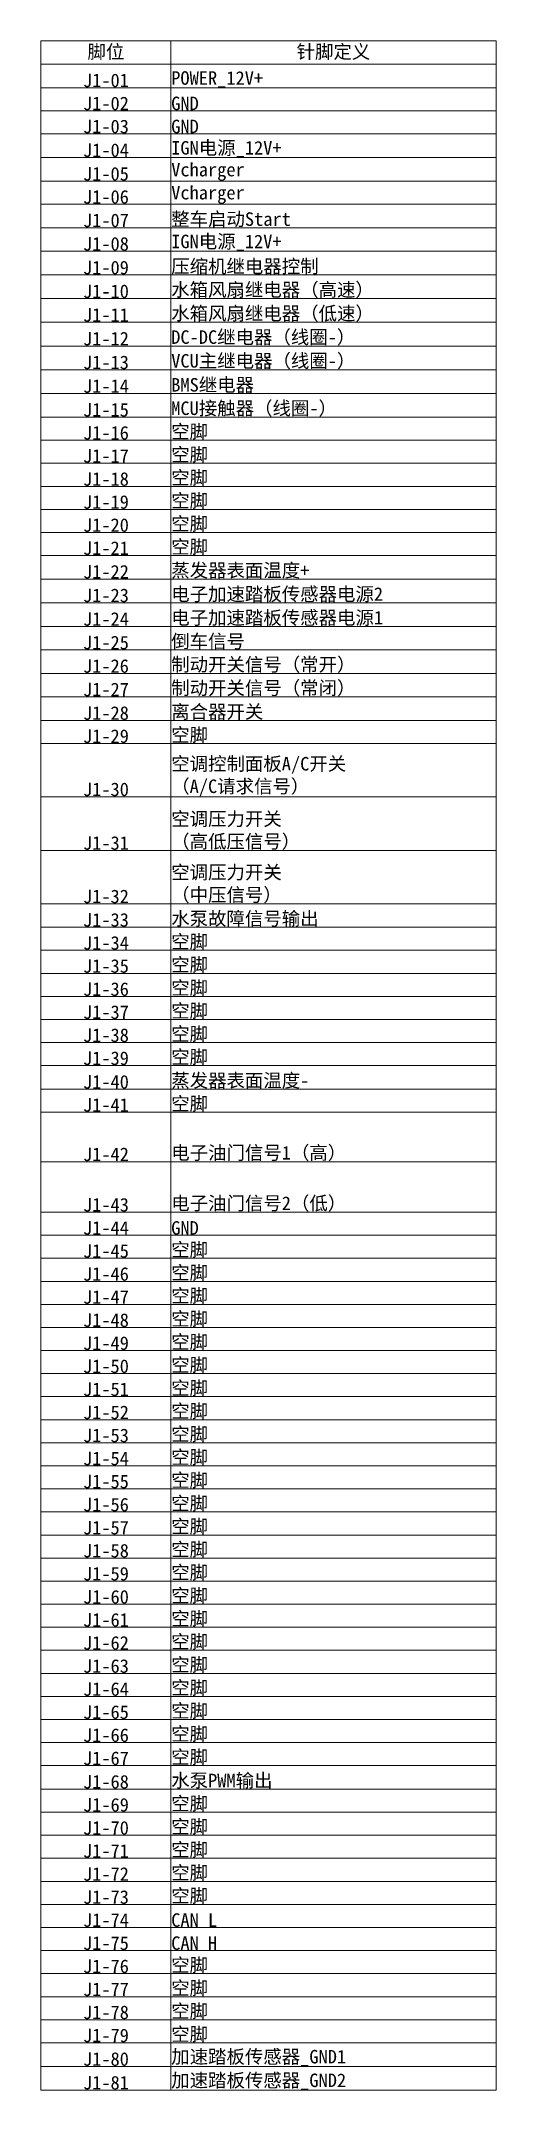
# Model space of a CAD drawing. Extents: x -5354 to -4596, y -1745 to -1441.
# Drawn here: x -4663.7 to -4596.3, y -1743.8 to -1440.5 of the extents above; entities that cross this region are included whole.
import ezdxf

# ---------------------------------------------------------------- set-up
doc = ezdxf.new("R2010")
doc.units = 0
doc.header["$LTSCALE"] = 25.4
doc.header["$MEASUREMENT"] = 0
doc.linetypes.add('PHANTOM', pattern=[17, 12, -1, 1, -1, 1, -1])
doc.layers.add('5PHANTOM', color=6, linetype='PHANTOM', lineweight=20)

msp = doc.modelspace()

# ---------------------------------------------------------------- texts
at = {"layer": '5PHANTOM', "color": 0, "linetype": 'ByBlock', "char_height": 2}
for s, insert, width, attachment_point in [('{\\fSimSun|b0|i0|c134|p2;脚位}', (-4654.07, -1442.24), 19.11, 5), ('{\\f宋体|b0|i0|c134;针脚定义', (-4620.38, -1442.24), 48.0378, 5), ('{\\f宋体|b0|i0|c134;J1-01', (-4654.07, -1447.4), 19.11, 8), ('{\\f宋体|b0|i0|c134;POWER_12V+', (-4644.4, -1447.4), 48.0378, 7), ('{\\f宋体|b0|i0|c134;J1-02', (-4654.07, -1450.81), 19.11, 8), ('{\\f宋体|b0|i0|c134;GND', (-4644.4, -1450.81), 48.0378, 7), ('{\\f宋体|b0|i0|c134;J1-03', (-4654.07, -1454.22), 19.11, 8), ('{\\f宋体|b0|i0|c134;GND', (-4644.4, -1454.22), 48.0378, 7), ('{\\f宋体|b0|i0|c134;IGN电源_12V+', (-4644.4, -1457.73), 48.0378, 7), ('{\\f宋体|b0|i0|c134;J1-04', (-4654.07, -1457.73), 19.11, 8), ('{\\f宋体|b0|i0|c134;Vcharger', (-4644.4, -1461.23), 48.0378, 7), ('{\\f宋体|b0|i0|c134;J1-05', (-4654.07, -1461.23), 19.11, 8), ('{\\f宋体|b0|i0|c134;J1-06', (-4654.07, -1464.64), 19.11, 8), ('{\\f宋体|b0|i0|c134;Vcharger', (-4644.4, -1464.64), 48.0378, 7), ('{\\f宋体|b0|i0|c134;J1-07', (-4654.07, -1468.12), 19.11, 8), ('{\\f宋体|b0|i0|c134;整车启动Start', (-4644.4, -1468.12), 48.0378, 7), ('{\\f宋体|b0|i0|c134;J1-08', (-4654.07, -1471.59), 19.11, 8), ('{\\f宋体|b0|i0|c134;IGN电源_12V+', (-4644.4, -1471.59), 48.0378, 7), ('{\\f宋体|b0|i0|c134;J1-09', (-4654.07, -1475.1), 19.11, 8), ('{\\f宋体|b0|i0|c134;压缩机继电器控制', (-4644.4, -1475.1), 48.0378, 7), ('{\\f宋体|b0|i0|c134;J1-10', (-4654.07, -1478.61), 19.11, 8), ('{\\f宋体|b0|i0|c134;水箱风扇继电器（高速）', (-4644.4, -1478.61), 48.0378, 7), ('{\\f宋体|b0|i0|c134;水箱风扇继电器（低速）', (-4644.4, -1482.11), 48.0378, 7), ('{\\f宋体|b0|i0|c134;J1-11', (-4654.07, -1482.11), 19.11, 8), ('{\\f宋体|b0|i0|c134;J1-12', (-4654.07, -1485.62), 19.11, 8), ('{\\f宋体|b0|i0|c134;DC-DC继电器（线圈-）', (-4644.4, -1485.62), 48.0378, 7), ('{\\f宋体|b0|i0|c134;J1-13', (-4654.07, -1489.13), 19.11, 8), ('{\\f宋体|b0|i0|c134;VCU主继电器（线圈-）', (-4644.4, -1489.13), 48.0378, 7), ('{\\f宋体|b0|i0|c134;J1-14', (-4654.07, -1492.64), 19.11, 8), ('{\\f宋体|b0|i0|c134;BMS继电器', (-4644.4, -1492.64), 48.0378, 7), ('{\\f宋体|b0|i0|c134;J1-15', (-4654.07, -1496.15), 19.11, 8), ('{\\f宋体|b0|i0|c134;MCU接触器（线圈-）', (-4644.4, -1496.15), 48.0378, 7), ('{\\f宋体|b0|i0|c134;J1-16', (-4654.07, -1499.56), 19.11, 8), ('{\\f宋体|b0|i0|c134;空脚', (-4644.4, -1499.56), 48.0378, 7), ('{\\f宋体|b0|i0|c134;J1-17', (-4654.07, -1502.97), 19.11, 8), ('{\\f宋体|b0|i0|c134;空脚', (-4644.4, -1502.97), 48.0378, 7), ('{\\f宋体|b0|i0|c134;空脚', (-4644.4, -1506.39), 48.0378, 7), ('{\\f宋体|b0|i0|c134;J1-18', (-4654.07, -1506.39), 19.11, 8), ('{\\f宋体|b0|i0|c134;J1-19', (-4654.07, -1509.8), 19.11, 8), ('{\\f宋体|b0|i0|c134;空脚', (-4644.4, -1509.8), 48.0378, 7), ('{\\f宋体|b0|i0|c134;J1-20', (-4654.07, -1513.21), 19.11, 8), ('{\\f宋体|b0|i0|c134;空脚', (-4644.4, -1513.21), 48.0378, 7), ('{\\f宋体|b0|i0|c134;J1-21', (-4654.07, -1516.62), 19.11, 8), ('{\\f宋体|b0|i0|c134;空脚', (-4644.4, -1516.62), 48.0378, 7), ('{\\f宋体|b0|i0|c134;J1-22', (-4654.07, -1520.12), 19.11, 8), ('{\\f宋体|b0|i0|c134;蒸发器表面温度+', (-4644.4, -1520.12), 48.0378, 7), ('{\\f宋体|b0|i0|c134;J1-23', (-4654.07, -1523.61), 19.11, 8), ('{\\f宋体|b0|i0|c134;电子加速踏板传感器电源2', (-4644.4, -1523.61), 48.0378, 7), ('{\\f宋体|b0|i0|c134;J1-24', (-4654.07, -1527.11), 19.11, 8), ('{\\f宋体|b0|i0|c134;电子加速踏板传感器电源1', (-4644.4, -1527.11), 48.0378, 7), ('{\\f宋体|b0|i0|c134;倒车信号', (-4644.4, -1530.6), 48.0378, 7), ('{\\f宋体|b0|i0|c134;J1-25', (-4654.07, -1530.6), 19.11, 8), ('{\\f宋体|b0|i0|c134;J1-26', (-4654.07, -1534.07), 19.11, 8), ('{\\f宋体|b0|i0|c134;制动开关信号（常开）', (-4644.4, -1534.07), 48.0378, 7), ('{\\f宋体|b0|i0|c134;J1-27', (-4654.07, -1537.54), 19.11, 8), ('{\\f宋体|b0|i0|c134;制动开关信号（常闭）', (-4644.4, -1537.54), 48.0378, 7), ('{\\f宋体|b0|i0|c134;J1-28', (-4654.07, -1541.03), 19.11, 8), ('{\\f宋体|b0|i0|c134;离合器开关', (-4644.4, -1541.03), 48.0378, 7), ('{\\f宋体|b0|i0|c134;J1-29', (-4654.07, -1544.45), 19.11, 8), ('{\\f宋体|b0|i0|c134;空脚', (-4644.4, -1544.45), 48.0378, 7), ('{\\f宋体|b0|i0|c134;空调控制面板A/C开关^J（A/C请求信号）', (-4644.4, -1552.32), 48.0378, 7), ('{\\f宋体|b0|i0|c134;J1-30', (-4654.07, -1552.32), 19.11, 8), ('{\\f宋体|b0|i0|c134;空调压力开关^J（高低压信号）', (-4644.4, -1560.26), 48.0378, 7), ('{\\f宋体|b0|i0|c134;J1-31', (-4654.07, -1560.26), 19.11, 8), ('{\\f宋体|b0|i0|c134;空调压力开关^J（中压信号）', (-4644.4, -1568.16), 48.0378, 7), ('{\\f宋体|b0|i0|c134;J1-32', (-4654.07, -1568.16), 19.11, 8), ('{\\f宋体|b0|i0|c134;J1-33', (-4654.07, -1571.64), 19.11, 8), ('{\\f宋体|b0|i0|c134;水泵故障信号输出', (-4644.4, -1571.64), 48.0378, 7), ('{\\f宋体|b0|i0|c134;J1-34', (-4654.07, -1575.05), 19.11, 8), ('{\\f宋体|b0|i0|c134;空脚', (-4644.4, -1575.05), 48.0378, 7), ('{\\f宋体|b0|i0|c134;J1-35', (-4654.07, -1578.46), 19.11, 8), ('{\\f宋体|b0|i0|c134;空脚', (-4644.4, -1578.46), 48.0378, 7), ('{\\f宋体|b0|i0|c134;J1-36', (-4654.07, -1581.88), 19.11, 8), ('{\\f宋体|b0|i0|c134;空脚', (-4644.4, -1581.88), 48.0378, 7), ('{\\f宋体|b0|i0|c134;空脚', (-4644.4, -1585.29), 48.0378, 7), ('{\\f宋体|b0|i0|c134;J1-37', (-4654.07, -1585.29), 19.11, 8), ('{\\f宋体|b0|i0|c134;J1-38', (-4654.07, -1588.7), 19.11, 8), ('{\\f宋体|b0|i0|c134;空脚', (-4644.4, -1588.7), 48.0378, 7), ('{\\f宋体|b0|i0|c134;J1-39', (-4654.07, -1592.11), 19.11, 8), ('{\\f宋体|b0|i0|c134;空脚', (-4644.4, -1592.11), 48.0378, 7), ('{\\f宋体|b0|i0|c134;J1-40', (-4654.07, -1595.61), 19.11, 8), ('{\\f宋体|b0|i0|c134;蒸发器表面温度-', (-4644.4, -1595.61), 48.0378, 7), ('{\\f宋体|b0|i0|c134;J1-41', (-4654.07, -1599.02), 19.11, 8), ('{\\f宋体|b0|i0|c134;空脚', (-4644.4, -1599.02), 48.0378, 7), ('{\\f宋体|b0|i0|c134;电子油门信号1（高）', (-4644.4, -1606.33), 48.0378, 7), ('{\\f宋体|b0|i0|c134;J1-42', (-4654.07, -1606.33), 19.11, 8), ('{\\f宋体|b0|i0|c134;J1-43', (-4654.07, -1613.8), 19.11, 8), ('{\\f宋体|b0|i0|c134;电子油门信号2（低）', (-4644.4, -1613.8), 48.0378, 7), ('{\\f宋体|b0|i0|c134;J1-44', (-4654.07, -1617.22), 19.11, 8), ('{\\f宋体|b0|i0|c134;GND', (-4644.4, -1617.22), 48.0378, 7), ('{\\f宋体|b0|i0|c134;J1-45', (-4654.07, -1620.63), 19.11, 8), ('{\\f宋体|b0|i0|c134;空脚', (-4644.4, -1620.63), 48.0378, 7), ('{\\f宋体|b0|i0|c134;J1-46', (-4654.07, -1624.04), 19.11, 8), ('{\\f宋体|b0|i0|c134;空脚', (-4644.4, -1624.04), 48.0378, 7), ('{\\f宋体|b0|i0|c134;空脚', (-4644.4, -1627.45), 48.0378, 7), ('{\\f宋体|b0|i0|c134;J1-47', (-4654.07, -1627.45), 19.11, 8), ('{\\f宋体|b0|i0|c134;空脚', (-4644.4, -1630.87), 48.0378, 7), ('{\\f宋体|b0|i0|c134;J1-48', (-4654.07, -1630.87), 19.11, 8), ('{\\f宋体|b0|i0|c134;J1-49', (-4654.07, -1634.28), 19.11, 8), ('{\\f宋体|b0|i0|c134;空脚', (-4644.4, -1634.28), 48.0378, 7), ('{\\f宋体|b0|i0|c134;J1-50', (-4654.07, -1637.69), 19.11, 8), ('{\\f宋体|b0|i0|c134;空脚', (-4644.4, -1637.69), 48.0378, 7), ('{\\f宋体|b0|i0|c134;J1-51', (-4654.07, -1641.1), 19.11, 8), ('{\\f宋体|b0|i0|c134;空脚', (-4644.4, -1641.1), 48.0378, 7), ('{\\f宋体|b0|i0|c134;J1-52', (-4654.07, -1644.52), 19.11, 8), ('{\\f宋体|b0|i0|c134;空脚', (-4644.4, -1644.52), 48.0378, 7), ('{\\f宋体|b0|i0|c134;J1-53', (-4654.07, -1647.93), 19.11, 8), ('{\\f宋体|b0|i0|c134;空脚', (-4644.4, -1647.93), 48.0378, 7), ('{\\f宋体|b0|i0|c134;J1-54', (-4654.07, -1651.34), 19.11, 8), ('{\\f宋体|b0|i0|c134;空脚', (-4644.4, -1651.34), 48.0378, 7), ('{\\f宋体|b0|i0|c134;空脚', (-4644.4, -1654.75), 48.0378, 7), ('{\\f宋体|b0|i0|c134;J1-55', (-4654.07, -1654.75), 19.11, 8), ('{\\f宋体|b0|i0|c134;空脚', (-4644.4, -1658.17), 48.0378, 7), ('{\\f宋体|b0|i0|c134;J1-56', (-4654.07, -1658.17), 19.11, 8), ('{\\f宋体|b0|i0|c134;J1-57', (-4654.07, -1661.58), 19.11, 8), ('{\\f宋体|b0|i0|c134;空脚', (-4644.4, -1661.58), 48.0378, 7), ('{\\f宋体|b0|i0|c134;J1-58', (-4654.07, -1664.99), 19.11, 8), ('{\\f宋体|b0|i0|c134;空脚', (-4644.4, -1664.99), 48.0378, 7), ('{\\f宋体|b0|i0|c134;J1-59', (-4654.07, -1668.4), 19.11, 8), ('{\\f宋体|b0|i0|c134;空脚', (-4644.4, -1668.4), 48.0378, 7), ('{\\f宋体|b0|i0|c134;J1-60', (-4654.07, -1671.82), 19.11, 8), ('{\\f宋体|b0|i0|c134;空脚', (-4644.4, -1671.82), 48.0378, 7), ('{\\f宋体|b0|i0|c134;J1-61', (-4654.07, -1675.23), 19.11, 8), ('{\\f宋体|b0|i0|c134;空脚', (-4644.4, -1675.23), 48.0378, 7), ('{\\f宋体|b0|i0|c134;J1-62', (-4654.07, -1678.64), 19.11, 8), ('{\\f宋体|b0|i0|c134;空脚', (-4644.4, -1678.64), 48.0378, 7), ('{\\f宋体|b0|i0|c134;空脚', (-4644.4, -1682.06), 48.0378, 7), ('{\\f宋体|b0|i0|c134;J1-63', (-4654.07, -1682.06), 19.11, 8), ('{\\f宋体|b0|i0|c134;空脚', (-4644.4, -1685.47), 48.0378, 7), ('{\\f宋体|b0|i0|c134;J1-64', (-4654.07, -1685.47), 19.11, 8), ('{\\f宋体|b0|i0|c134;J1-65', (-4654.07, -1688.88), 19.11, 8), ('{\\f宋体|b0|i0|c134;空脚', (-4644.4, -1688.88), 48.0378, 7), ('{\\f宋体|b0|i0|c134;J1-66', (-4654.07, -1692.29), 19.11, 8), ('{\\f宋体|b0|i0|c134;空脚', (-4644.4, -1692.29), 48.0378, 7), ('{\\f宋体|b0|i0|c134;J1-67', (-4654.07, -1695.71), 19.11, 8), ('{\\f宋体|b0|i0|c134;空脚', (-4644.4, -1695.71), 48.0378, 7), ('{\\f宋体|b0|i0|c134;J1-68', (-4654.07, -1699.19), 19.11, 8), ('{\\f宋体|b0|i0|c134;水泵PWM输出', (-4644.4, -1699.19), 48.0378, 7), ('{\\f宋体|b0|i0|c134;J1-69', (-4654.07, -1702.6), 19.11, 8), ('{\\f宋体|b0|i0|c134;空脚', (-4644.4, -1702.6), 48.0378, 7), ('{\\f宋体|b0|i0|c134;J1-70', (-4654.07, -1706.01), 19.11, 8), ('{\\f宋体|b0|i0|c134;空脚', (-4644.4, -1706.01), 48.0378, 7), ('{\\f宋体|b0|i0|c134;空脚', (-4644.4, -1709.42), 48.0378, 7), ('{\\f宋体|b0|i0|c134;J1-71', (-4654.07, -1709.42), 19.11, 8), ('{\\f宋体|b0|i0|c134;J1-72', (-4654.07, -1712.84), 19.11, 8), ('{\\f宋体|b0|i0|c134;空脚', (-4644.4, -1712.84), 48.0378, 7), ('{\\f宋体|b0|i0|c134;J1-73', (-4654.07, -1716.25), 19.11, 8), ('{\\f宋体|b0|i0|c134;空脚', (-4644.4, -1716.25), 48.0378, 7), ('{\\f宋体|b0|i0|c134;J1-74', (-4654.07, -1719.66), 19.11, 8), ('{\\f宋体|b0|i0|c134;CAN L', (-4644.4, -1719.66), 48.0378, 7), ('{\\f宋体|b0|i0|c134;J1-75', (-4654.07, -1723.07), 19.11, 8), ('{\\f宋体|b0|i0|c134;CAN H', (-4644.4, -1723.07), 48.0378, 7), ('{\\f宋体|b0|i0|c134;J1-76', (-4654.07, -1726.49), 19.11, 8), ('{\\f宋体|b0|i0|c134;空脚', (-4644.4, -1726.49), 48.0378, 7), ('{\\f宋体|b0|i0|c134;J1-77', (-4654.07, -1729.9), 19.11, 8), ('{\\f宋体|b0|i0|c134;空脚', (-4644.4, -1729.9), 48.0378, 7), ('{\\f宋体|b0|i0|c134;J1-78', (-4654.07, -1733.31), 19.11, 8), ('{\\f宋体|b0|i0|c134;空脚', (-4644.4, -1733.31), 48.0378, 7), ('{\\f宋体|b0|i0|c134;空脚', (-4644.4, -1736.73), 48.0378, 7), ('{\\f宋体|b0|i0|c134;J1-79', (-4654.07, -1736.73), 19.11, 8), ('{\\f宋体|b0|i0|c134;加速踏板传感器_GND1', (-4644.4, -1740.22), 48.0378, 7), ('{\\f宋体|b0|i0|c134;J1-80', (-4654.07, -1740.22), 19.11, 8), ('{\\f宋体|b0|i0|c134;J1-81', (-4654.07, -1743.72), 19.11, 8), ('{\\f宋体|b0|i0|c134;加速踏板传感器_GND2', (-4644.4, -1743.72), 48.0378, 7)]:
    msp.add_mtext(s, dxfattribs=dict(at, insert=insert, width=width, attachment_point=attachment_point))

# ---------------------------------------------------------------- linework, layer by layer
at = {"layer": '5PHANTOM', "color": 0, "linetype": 'ByBlock'}
for p, q in [((-4663.69, -1440.54), (-4596.3, -1440.54)), ((-4663.69, -1440.54), (-4663.69, -1743.78)), ((-4644.46, -1440.54), (-4644.46, -1743.78)), ((-4596.3, -1440.54), (-4596.3, -1743.78)), ((-4663.69, -1443.95), (-4596.3, -1443.95)), ((-4663.69, -1447.46), (-4596.3, -1447.46)), ((-4663.69, -1450.87), (-4596.3, -1450.87)), ((-4663.69, -1454.28), (-4596.3, -1454.28)), ((-4663.69, -1457.79), (-4596.3, -1457.79)), ((-4663.69, -1461.29), (-4596.3, -1461.29)), ((-4663.69, -1464.7), (-4596.3, -1464.7)), ((-4663.69, -1468.18), (-4596.3, -1468.18)), ((-4663.69, -1471.65), (-4596.3, -1471.65)), ((-4663.69, -1475.16), (-4596.3, -1475.16)), ((-4663.69, -1478.67), (-4596.3, -1478.67)), ((-4663.69, -1482.17), (-4596.3, -1482.17)), ((-4663.69, -1485.68), (-4596.3, -1485.68)), ((-4663.69, -1489.19), (-4596.3, -1489.19)), ((-4663.69, -1492.7), (-4596.3, -1492.7)), ((-4663.69, -1496.21), (-4596.3, -1496.21)), ((-4663.69, -1499.62), (-4596.3, -1499.62)), ((-4663.69, -1503.03), (-4596.3, -1503.03)), ((-4663.69, -1506.45), (-4596.3, -1506.45)), ((-4663.69, -1509.86), (-4596.3, -1509.86)), ((-4663.69, -1513.27), (-4596.3, -1513.27)), ((-4663.69, -1516.68), (-4596.3, -1516.68)), ((-4663.69, -1520.18), (-4596.3, -1520.18)), ((-4663.69, -1523.67), (-4596.3, -1523.67)), ((-4663.69, -1527.17), (-4596.3, -1527.17)), ((-4663.69, -1530.66), (-4596.3, -1530.66)), ((-4663.69, -1534.13), (-4596.3, -1534.13)), ((-4663.69, -1537.6), (-4596.3, -1537.6)), ((-4663.69, -1541.09), (-4596.3, -1541.09)), ((-4663.69, -1544.51), (-4596.3, -1544.51)), ((-4663.69, -1552.38), (-4596.3, -1552.38)), ((-4663.69, -1560.32), (-4596.3, -1560.32)), ((-4663.69, -1568.22), (-4596.3, -1568.22)), ((-4663.69, -1571.7), (-4596.3, -1571.7)), ((-4663.69, -1575.11), (-4596.3, -1575.11)), ((-4663.69, -1578.52), (-4596.3, -1578.52)), ((-4663.69, -1581.94), (-4596.3, -1581.94)), ((-4663.69, -1585.35), (-4596.3, -1585.35)), ((-4663.69, -1588.76), (-4596.3, -1588.76)), ((-4663.69, -1592.17), (-4596.3, -1592.17)), ((-4663.69, -1595.67), (-4596.3, -1595.67)), ((-4663.69, -1599.08), (-4596.3, -1599.08)), ((-4663.69, -1606.39), (-4596.3, -1606.39)), ((-4663.69, -1613.86), (-4596.3, -1613.86)), ((-4663.69, -1617.28), (-4596.3, -1617.28)), ((-4663.69, -1620.69), (-4596.3, -1620.69)), ((-4663.69, -1624.1), (-4596.3, -1624.1)), ((-4663.69, -1627.51), (-4596.3, -1627.51)), ((-4663.69, -1630.93), (-4596.3, -1630.93)), ((-4663.69, -1634.34), (-4596.3, -1634.34)), ((-4663.69, -1637.75), (-4596.3, -1637.75)), ((-4663.69, -1641.16), (-4596.3, -1641.16)), ((-4663.69, -1644.58), (-4596.3, -1644.58)), ((-4663.69, -1647.99), (-4596.3, -1647.99)), ((-4663.69, -1651.4), (-4596.3, -1651.4)), ((-4663.69, -1654.81), (-4596.3, -1654.81)), ((-4663.69, -1658.23), (-4596.3, -1658.23)), ((-4663.69, -1661.64), (-4596.3, -1661.64)), ((-4663.69, -1665.05), (-4596.3, -1665.05)), ((-4663.69, -1668.46), (-4596.3, -1668.46)), ((-4663.69, -1671.88), (-4596.3, -1671.88)), ((-4663.69, -1675.29), (-4596.3, -1675.29)), ((-4663.69, -1678.7), (-4596.3, -1678.7)), ((-4663.69, -1682.12), (-4596.3, -1682.12)), ((-4663.69, -1685.53), (-4596.3, -1685.53)), ((-4663.69, -1688.94), (-4596.3, -1688.94)), ((-4663.69, -1692.35), (-4596.3, -1692.35)), ((-4663.69, -1695.77), (-4596.3, -1695.77)), ((-4663.69, -1699.25), (-4596.3, -1699.25)), ((-4663.69, -1702.66), (-4596.3, -1702.66)), ((-4663.69, -1706.07), (-4596.3, -1706.07)), ((-4663.69, -1709.48), (-4596.3, -1709.48)), ((-4663.69, -1712.9), (-4596.3, -1712.9)), ((-4663.69, -1716.31), (-4596.3, -1716.31)), ((-4663.69, -1719.72), (-4596.3, -1719.72)), ((-4663.69, -1723.13), (-4596.3, -1723.13)), ((-4663.69, -1726.55), (-4596.3, -1726.55)), ((-4663.69, -1729.96), (-4596.3, -1729.96)), ((-4663.69, -1733.37), (-4596.3, -1733.37)), ((-4663.69, -1736.79), (-4596.3, -1736.79)), ((-4663.69, -1740.28), (-4596.3, -1740.28)), ((-4663.69, -1743.78), (-4596.3, -1743.78))]:
    msp.add_line(p, q, dxfattribs=at)

msp.set_redraw_order([(e.dxf.handle, doc.entitydb.next_handle()) for e in msp.query("TEXT MTEXT ATTDEF DIMENSION ARC_DIMENSION")])  # texts and dimensions are drawn at this point

doc.saveas('drawing.dxf')
